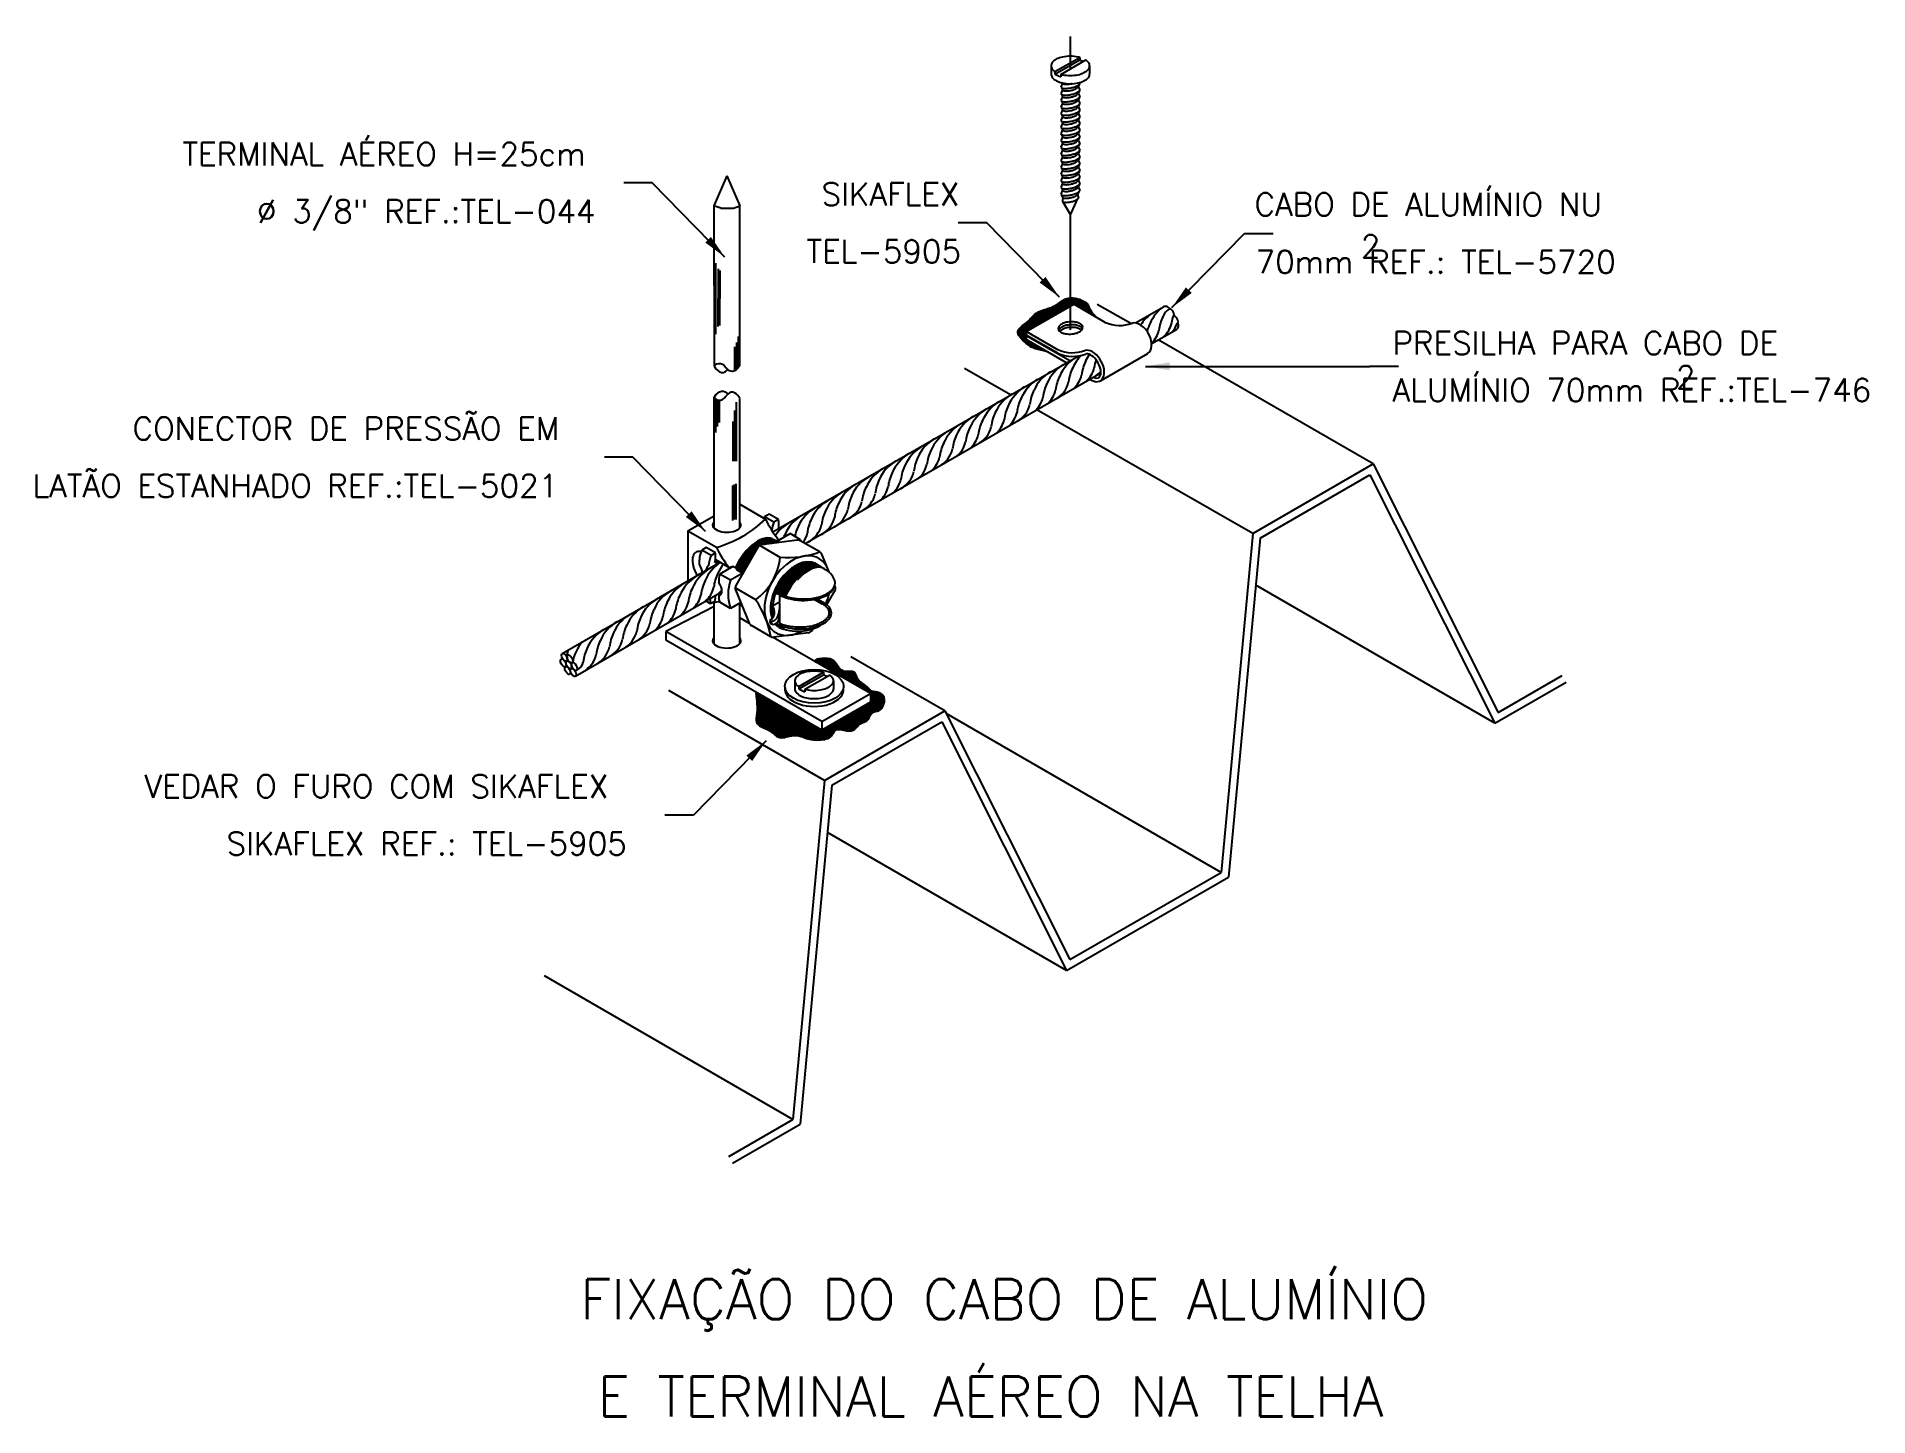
# Model space of a CAD drawing. Header units: millimetres. Extents: x -5857.4 to -5841.3, y -4693.5 to -4681.4.
import ezdxf
from ezdxf.enums import TextEntityAlignment as Align

# ---------------------------------------------------------------- set-up
doc = ezdxf.new("R2010")
doc.units = ezdxf.units.MM
doc.header["$LTSCALE"] = 10
doc.linetypes.add('DASHDOT', pattern=[1, 0.5, -0.25, 0, -0.25])
doc.layers.add('Termotécnica', color=7, linetype='Continuous')
doc.styles.add('r140', font='romans.shx')
doc.styles.add('r80', font='romans.shx')

msp = doc.modelspace()

# ---------------------------------------------------------------- texts
at = {"layer": 'Termotécnica', "color": 2, "style": 'r80'}
for s, p in [('TERMINAL AÉREO H=25cm', (-5856.082, -4682.532)), ('SIKAFLEX ', (-5850.484, -4682.883)), ('CABO DE ALUMÍNIO NU ', (-5846.692, -4682.973)), ('%%C 3/8" REF.:TEL-044', (-5855.429, -4683.034)), ('TEL-5905', (-5850.616, -4683.385)), ('2', (-5845.761, -4683.341)), ('70mm REF.: TEL-5720', (-5846.683, -4683.477)), ('PRESILHA PARA CABO DE', (-5845.484, -4684.188)), ('2', (-5843.001, -4684.488)), ('ALUMÍNIO 70mm REF.:TEL-746', (-5845.482, -4684.6)), ('CONECTOR DE PRESSÃO EM', (-5856.518, -4684.937)), ('LATÃO ESTANHADO REF.:TEL-5021', (-5857.393, -4685.439)), ('VEDAR O FURO COM SIKAFLEX', (-5856.414, -4688.072)), ('SIKAFLEX REF.: TEL-5905', (-5855.695, -4688.574))]:
    msp.add_text(s, height=0.2, dxfattribs=at).set_placement(p)
at = {"layer": 'Termotécnica', "color": 5, "style": 'r140'}
for s, p in [(' FIXAÇÃO DO CABO DE ALUMÍNIO', (-5849.004, -4692.747)), ('E TERMINAL AÉREO NA TELHA', (-5849.004, -4693.598))]:
    msp.add_text(s, height=0.35, dxfattribs=at).set_placement(p, align=Align.BOTTOM_CENTER)

# ---------------------------------------------------------------- hatches: boundary and pattern name
at = {"layer": 'Termotécnica', "linetype": 'DASHDOT'}
h = msp.add_hatch(dxfattribs=at)
h.set_pattern_fill('ANSI31', color=1, scale=0.05, style=0)
h.set_pattern_definition([(45, (-6446.855356, -5020.592512), (-0.00441941738, 0.00441941738), [])])
h.paths.add_polyline_path([(-5848.505, -4684.164), (-5848.691, -4684.057), (-5848.691, -4684.025), (-5848.686, -4684.022), (-5848.691, -4684.019), (-5848.691, -4683.987), (-5848.305, -4683.764), (-5848.305, -4683.694), (-5848.312, -4683.695), (-5848.32, -4683.696), (-5848.328, -4683.697), (-5848.337, -4683.699), (-5848.345, -4683.702), (-5848.354, -4683.705), (-5848.362, -4683.709), (-5848.37, -4683.714), (-5848.378, -4683.719), (-5848.386, -4683.724), (-5848.394, -4683.73), (-5848.402, -4683.736), (-5848.41, -4683.741), (-5848.418, -4683.747), (-5848.425, -4683.752), (-5848.433, -4683.757), (-5848.441, -4683.761), (-5848.449, -4683.765), (-5848.457, -4683.769), (-5848.465, -4683.773), (-5848.474, -4683.776), (-5848.484, -4683.779), (-5848.494, -4683.783), (-5848.505, -4683.786), (-5848.516, -4683.79), (-5848.528, -4683.794), (-5848.54, -4683.798), (-5848.552, -4683.802), (-5848.564, -4683.806), (-5848.576, -4683.811), (-5848.586, -4683.816), (-5848.596, -4683.822), (-5848.605, -4683.827), (-5848.613, -4683.833), (-5848.621, -4683.84), (-5848.628, -4683.846), (-5848.634, -4683.852), (-5848.64, -4683.858), (-5848.645, -4683.863), (-5848.649, -4683.868), (-5848.653, -4683.874), (-5848.657, -4683.879), (-5848.662, -4683.884), (-5848.666, -4683.889), (-5848.672, -4683.894), (-5848.678, -4683.9), (-5848.686, -4683.906), (-5848.695, -4683.913), (-5848.705, -4683.921), (-5848.716, -4683.929), (-5848.727, -4683.938), (-5848.737, -4683.946), (-5848.746, -4683.955), (-5848.754, -4683.964), (-5848.76, -4683.973), (-5848.763, -4683.982), (-5848.765, -4683.991), (-5848.765, -4684), (-5848.762, -4684.009), (-5848.759, -4684.018), (-5848.754, -4684.026), (-5848.748, -4684.035), (-5848.741, -4684.043), (-5848.734, -4684.052), (-5848.726, -4684.06), (-5848.717, -4684.068), (-5848.709, -4684.076), (-5848.7, -4684.084), (-5848.692, -4684.091), (-5848.683, -4684.098), (-5848.675, -4684.105), (-5848.667, -4684.111), (-5848.658, -4684.118), (-5848.647, -4684.124), (-5848.632, -4684.131), (-5848.612, -4684.138), (-5848.585, -4684.146), (-5848.55, -4684.154)])
h.paths.add_polyline_path([(-5848.305, -4683.694), (-5848.305, -4683.764), (-5848.276, -4683.747), (-5848.071, -4683.866), (-5848.091, -4683.846), (-5848.107, -4683.829), (-5848.119, -4683.814), (-5848.128, -4683.801), (-5848.134, -4683.789), (-5848.139, -4683.78), (-5848.142, -4683.771), (-5848.145, -4683.764), (-5848.148, -4683.757), (-5848.151, -4683.752), (-5848.155, -4683.747), (-5848.158, -4683.742), (-5848.162, -4683.738), (-5848.167, -4683.734), (-5848.172, -4683.731), (-5848.177, -4683.727), (-5848.183, -4683.724), (-5848.189, -4683.72), (-5848.196, -4683.717), (-5848.203, -4683.714), (-5848.21, -4683.711), (-5848.218, -4683.708), (-5848.226, -4683.705), (-5848.233, -4683.703), (-5848.241, -4683.7), (-5848.248, -4683.698), (-5848.256, -4683.697), (-5848.264, -4683.696), (-5848.271, -4683.695), (-5848.279, -4683.694), (-5848.287, -4683.693), (-5848.295, -4683.693), (-5848.303, -4683.694)])
at = {"layer": 'Termotécnica'}
h = msp.add_hatch(dxfattribs=at)
h.set_pattern_fill('ANSI31', color=1, scale=0.05, style=0)
h.set_pattern_definition([(45, (-6446.460593, -5021.040815), (-0.00441941738, 0.00441941738), [])])
edge = h.paths.add_edge_path()
edge.add_spline(control_points=[(-5851.059, -4687.155), (-5851.055, -4687.189), (-5851.05, -4687.246), (-5851.046, -4687.331), (-5851.071, -4687.431), (-5850.975, -4687.466), (-5850.912, -4687.498), (-5850.854, -4687.566), (-5850.764, -4687.526), (-5850.675, -4687.523), (-5850.599, -4687.567), (-5850.5, -4687.569), (-5850.399, -4687.554), (-5850.361, -4687.454), (-5850.271, -4687.494), (-5850.188, -4687.482), (-5850.151, -4687.411), (-5850.075, -4687.407), (-5850.061, -4687.346), (-5850.026, -4687.312), (-5849.976, -4687.314), (-5849.94, -4687.267), (-5849.919, -4687.197), (-5849.979, -4687.142), (-5850.052, -4687.148), (-5850.093, -4687.079), (-5850.173, -4687.056), (-5850.185, -4686.948), (-5850.297, -4686.985), (-5850.352, -4686.905), (-5850.402, -4686.831), (-5850.569, -4686.86), (-5850.536, -4686.881)], knot_values=[0, 0, 0, 0, 1.006526, 1.725878, 2.617874, 3.615468, 4.247188, 4.840381, 6.05436, 6.68739, 7.515864, 8.555321, 9.656658, 10.27245, 11.223737, 11.957335, 12.608418, 13.419214, 13.766893, 14.378638, 14.700342, 15.147962, 16.023091, 16.613486, 17.262658, 17.996256, 18.778996, 19.564375, 20.431903, 21.368719, 22.083452, 23.382441, 23.382441, 23.382441, 23.382441], degree=3, periodic=0)
edge.add_line((-5850.536, -4686.881), (-5850.531, -4686.884))
edge.add_line((-5850.531, -4686.884), (-5850.056, -4687.158))
edge.add_line((-5850.056, -4687.158), (-5850.056, -4687.234))
edge.add_line((-5850.056, -4687.234), (-5850.482, -4687.48))
edge.add_line((-5850.482, -4687.48), (-5851.061, -4687.146))
edge.add_line((-5851.061, -4687.146), (-5851.059, -4687.155))

# ---------------------------------------------------------------- linework, layer by layer
at = {"layer": 'Termotécnica', "color": 1, "linetype": 'DASHDOT'}
for p, q in [((-5848.305, -4681.687), (-5848.305, -4681.403)), ((-5848.305, -4683.971), (-5848.305, -4682.966))]:
    msp.add_line(p, q, dxfattribs=at)
at = {"layer": 'Termotécnica', "color": 2}
for p, q in [((-5848.44, -4681.71), (-5848.223, -4681.585)), ((-5848.223, -4681.585), (-5848.223, -4681.606)), ((-5848.474, -4681.659), (-5848.474, -4681.731)), ((-5848.44, -4681.731), (-5848.223, -4681.606)), ((-5848.44, -4681.71), (-5848.44, -4681.731)), ((-5848.44, -4681.731), (-5848.387, -4681.755)), ((-5848.387, -4681.734), (-5848.17, -4681.608)), ((-5848.387, -4681.734), (-5848.387, -4681.755)), ((-5848.223, -4681.606), (-5848.191, -4681.62)), ((-5848.136, -4681.659), (-5848.136, -4681.731)), ((-5848.373, -4681.811), (-5848.388, -4681.846)), ((-5848.373, -4681.87), (-5848.388, -4681.904)), ((-5848.384, -4681.851), (-5848.373, -4681.87)), ((-5848.226, -4681.819), (-5848.238, -4681.841)), ((-5848.238, -4681.841), (-5848.223, -4681.869)), ((-5848.226, -4681.878), (-5848.238, -4681.9)), ((-5848.238, -4681.9), (-5848.223, -4681.928)), ((-5848.373, -4681.928), (-5848.388, -4681.963)), ((-5848.373, -4681.987), (-5848.388, -4682.022)), ((-5848.373, -4682.046), (-5848.388, -4682.08)), ((-5848.384, -4681.91), (-5848.373, -4681.928)), ((-5848.384, -4681.968), (-5848.373, -4681.987)), ((-5848.384, -4682.027), (-5848.373, -4682.046)), ((-5848.226, -4681.937), (-5848.238, -4681.958)), ((-5848.238, -4681.958), (-5848.223, -4681.987)), ((-5848.226, -4681.995), (-5848.238, -4682.017)), ((-5848.238, -4682.017), (-5848.223, -4682.045)), ((-5848.226, -4682.054), (-5848.238, -4682.076)), ((-5848.373, -4682.104), (-5848.388, -4682.139)), ((-5848.373, -4682.163), (-5848.388, -4682.198)), ((-5848.373, -4682.221), (-5848.388, -4682.256)), ((-5848.384, -4682.086), (-5848.373, -4682.104)), ((-5848.384, -4682.144), (-5848.373, -4682.163)), ((-5848.384, -4682.203), (-5848.373, -4682.221)), ((-5848.238, -4682.076), (-5848.223, -4682.104)), ((-5848.226, -4682.113), (-5848.238, -4682.134)), ((-5848.238, -4682.134), (-5848.223, -4682.163)), ((-5848.226, -4682.171), (-5848.238, -4682.193)), ((-5848.238, -4682.193), (-5848.223, -4682.221)), ((-5848.373, -4682.28), (-5848.388, -4682.315)), ((-5848.373, -4682.339), (-5848.388, -4682.373)), ((-5848.384, -4682.262), (-5848.373, -4682.28)), ((-5848.384, -4682.32), (-5848.373, -4682.339)), ((-5848.384, -4682.379), (-5848.373, -4682.397)), ((-5848.226, -4682.23), (-5848.238, -4682.251)), ((-5848.238, -4682.251), (-5848.223, -4682.28)), ((-5848.226, -4682.288), (-5848.238, -4682.31)), ((-5848.238, -4682.31), (-5848.223, -4682.339)), ((-5848.226, -4682.347), (-5848.238, -4682.369)), ((-5848.238, -4682.369), (-5848.223, -4682.397)), ((-5848.373, -4682.397), (-5848.388, -4682.432)), ((-5848.373, -4682.456), (-5848.388, -4682.491)), ((-5848.373, -4682.515), (-5848.388, -4682.549)), ((-5848.384, -4682.438), (-5848.373, -4682.456)), ((-5848.384, -4682.496), (-5848.373, -4682.515)), ((-5848.226, -4682.406), (-5848.238, -4682.427)), ((-5848.238, -4682.427), (-5848.223, -4682.456)), ((-5848.226, -4682.464), (-5848.238, -4682.486)), ((-5848.238, -4682.486), (-5848.223, -4682.514)), ((-5848.226, -4682.523), (-5848.238, -4682.545)), ((-5848.238, -4682.545), (-5848.223, -4682.573)), ((-5851.967, -4682.684), (-5852.217, -4682.684)), ((-5851.331, -4683.335), (-5851.967, -4682.684)), ((-5851.314, -4682.622), (-5851.427, -4682.886)), ((-5851.314, -4682.622), (-5851.201, -4682.887)), ((-5848.373, -4682.573), (-5848.388, -4682.608)), ((-5848.373, -4682.632), (-5848.388, -4682.667)), ((-5848.373, -4682.691), (-5848.388, -4682.725)), ((-5848.384, -4682.555), (-5848.373, -4682.573)), ((-5848.384, -4682.613), (-5848.373, -4682.632)), ((-5848.384, -4682.672), (-5848.373, -4682.691)), ((-5848.226, -4682.582), (-5848.238, -4682.603)), ((-5848.238, -4682.603), (-5848.223, -4682.632)), ((-5848.226, -4682.64), (-5848.238, -4682.662)), ((-5848.238, -4682.662), (-5848.223, -4682.69)), ((-5848.226, -4682.699), (-5848.238, -4682.721)), ((-5848.373, -4682.749), (-5848.388, -4682.784)), ((-5848.385, -4682.789), (-5848.373, -4682.809)), ((-5848.384, -4682.731), (-5848.373, -4682.749)), ((-5848.37, -4682.813), (-5848.375, -4682.845)), ((-5848.37, -4682.851), (-5848.305, -4682.966)), ((-5848.305, -4682.966), (-5848.243, -4682.828)), ((-5848.242, -4682.79), (-5848.234, -4682.815)), ((-5848.238, -4682.721), (-5848.223, -4682.749)), ((-5848.238, -4682.781), (-5848.228, -4682.76)), ((-5851.367, -4682.907), (-5851.427, -4682.885)), ((-5851.427, -4682.886), (-5851.426, -4684.289)), ((-5851.426, -4682.885), (-5851.426, -4682.884)), ((-5851.367, -4682.907), (-5851.254, -4682.907)), ((-5851.254, -4682.907), (-5851.201, -4682.887)), ((-5851.201, -4684.287), (-5851.201, -4682.887)), ((-5849.037, -4683.035), (-5849.287, -4683.035)), ((-5848.401, -4683.686), (-5849.037, -4683.035)), ((-5847.415, -4683.777), (-5846.779, -4683.127)), ((-5846.779, -4683.127), (-5846.529, -4683.127)), ((-5848.691, -4683.987), (-5848.276, -4683.747)), ((-5847.999, -4683.907), (-5848.276, -4683.747)), ((-5847.734, -4683.912), (-5847.489, -4683.771)), ((-5848.691, -4683.987), (-5848.691, -4684.019)), ((-5848.414, -4684.147), (-5848.691, -4683.987)), ((-5847.592, -4684.093), (-5847.375, -4683.969)), ((-5848.415, -4684.178), (-5848.691, -4684.019)), ((-5848.691, -4684.025), (-5848.686, -4684.022)), ((-5848.691, -4684.025), (-5848.691, -4684.057)), ((-5848.311, -4684.245), (-5848.691, -4684.025)), ((-5848.339, -4684.261), (-5848.691, -4684.057)), ((-5850.91, -4685.743), (-5848.237, -4684.202)), ((-5848.041, -4684.419), (-5847.626, -4684.18)), ((-5847.647, -4684.293), (-5845.682, -4684.294)), ((-5845.432, -4684.294), (-5845.682, -4684.294)), ((-5850.192, -4685.594), (-5848.038, -4684.35)), ((-5851.426, -4685.708), (-5851.426, -4684.564)), ((-5851.201, -4685.708), (-5851.201, -4684.573)), ((-5852.136, -4685.089), (-5852.386, -4685.089)), ((-5851.5, -4685.74), (-5852.136, -4685.089)), ((-5851.201, -4685.5), (-5850.975, -4685.63)), ((-5850.627, -4685.845), (-5850.192, -4685.594)), ((-5851.654, -4685.735), (-5851.426, -4685.603)), ((-5851.654, -4685.735), (-5851.405, -4685.878)), ((-5851.654, -4685.735), (-5851.654, -4686.172)), ((-5851.93, -4686.332), (-5851.372, -4686.009)), ((-5851.413, -4685.985), (-5851.293, -4686.055)), ((-5851.238, -4686.059), (-5851.262, -4686.045)), ((-5851.221, -4686.082), (-5851.238, -4686.059)), ((-5851.231, -4686.067), (-5851.232, -4686.067)), ((-5851.224, -4686.078), (-5851.231, -4686.067)), ((-5851.213, -4686.077), (-5851.224, -4686.078)), ((-5851.207, -4686.09), (-5851.213, -4686.077)), ((-5851.175, -4686.108), (-5851.221, -4686.082)), ((-5851.195, -4686.087), (-5851.207, -4686.09)), ((-5851.189, -4686.1), (-5851.195, -4686.087)), ((-5851.177, -4686.098), (-5851.189, -4686.1)), ((-5851.173, -4686.106), (-5851.177, -4686.097)), ((-5852.755, -4686.808), (-5851.93, -4686.332)), ((-5851.426, -4686.397), (-5851.847, -4686.616)), ((-5851.714, -4686.473), (-5851.356, -4686.266)), ((-5851.439, -4686.363), (-5851.433, -4686.367)), ((-5851.426, -4686.723), (-5851.426, -4686.364)), ((-5851.201, -4686.723), (-5851.201, -4686.367)), ((-5850.9, -4686.267), (-5850.866, -4686.287)), ((-5850.892, -4686.262), (-5850.899, -4686.263)), ((-5850.887, -4686.275), (-5850.892, -4686.262)), ((-5850.875, -4686.273), (-5850.887, -4686.275)), ((-5850.869, -4686.285), (-5850.875, -4686.273)), ((-5850.857, -4686.283), (-5850.869, -4686.285)), ((-5850.851, -4686.295), (-5850.857, -4686.283)), ((-5850.839, -4686.293), (-5850.851, -4686.295)), ((-5850.833, -4686.305), (-5850.839, -4686.293)), ((-5850.821, -4686.303), (-5850.833, -4686.305)), ((-5850.814, -4686.313), (-5850.821, -4686.303)), ((-5850.547, -4686.334), (-5850.479, -4686.373)), ((-5850.522, -4686.328), (-5850.471, -4686.358)), ((-5852.64, -4687.007), (-5851.714, -4686.473)), ((-5851.115, -4686.547), (-5851.201, -4686.497)), ((-5850.884, -4686.545), (-5850.865, -4686.556)), ((-5850.482, -4687.404), (-5851.847, -4686.616)), ((-5851.847, -4686.616), (-5851.847, -4686.692)), ((-5850.482, -4687.48), (-5851.847, -4686.692)), ((-5850.056, -4687.158), (-5850.907, -4686.667)), ((-5850.839, -4686.586), (-5850.875, -4686.565)), ((-5850.684, -4687.098), (-5850.467, -4686.973)), ((-5850.684, -4687.119), (-5850.467, -4686.994)), ((-5850.631, -4687.122), (-5850.414, -4686.997)), ((-5850.467, -4686.973), (-5850.467, -4686.994)), ((-5850.467, -4686.994), (-5850.434, -4687.008)), ((-5850.718, -4687.047), (-5850.718, -4687.119)), ((-5850.684, -4687.098), (-5850.684, -4687.119)), ((-5850.684, -4687.119), (-5850.631, -4687.143)), ((-5850.631, -4687.122), (-5850.631, -4687.143)), ((-5850.482, -4687.404), (-5850.056, -4687.158)), ((-5850.379, -4687.047), (-5850.379, -4687.119)), ((-5850.056, -4687.158), (-5850.056, -4687.234)), ((-5850.056, -4687.234), (-5850.482, -4687.48)), ((-5850.482, -4687.404), (-5850.482, -4687.48)), ((-5850.97, -4687.574), (-5851.606, -4688.224)), ((-5851.606, -4688.224), (-5851.856, -4688.224))]:
    msp.add_line(p, q, dxfattribs=at)
at = {"layer": 'Termotécnica', "color": 1}
for p, q in [((-5851.409, -4683.698), (-5851.409, -4683.388)), ((-5851.391, -4683.438), (-5851.391, -4683.699)), ((-5851.374, -4683.453), (-5851.374, -4683.699)), ((-5851.409, -4684.009), (-5851.409, -4683.698)), ((-5851.391, -4683.944), (-5851.391, -4683.699)), ((-5851.374, -4683.933), (-5851.374, -4683.699)), ((-5851.244, -4684.324), (-5851.244, -4684.12)), ((-5851.228, -4684.083), (-5851.228, -4684.313)), ((-5851.214, -4684.031), (-5851.214, -4684.298)), ((-5851.41, -4684.873), (-5851.41, -4684.578)), ((-5851.396, -4684.82), (-5851.396, -4684.586)), ((-5851.382, -4684.59), (-5851.382, -4684.783)), ((-5851.232, -4684.606), (-5851.232, -4685.122)), ((-5851.26, -4684.775), (-5851.26, -4685.122)), ((-5851.246, -4684.678), (-5851.246, -4685.122)), ((-5851.26, -4685.642), (-5851.26, -4685.336)), ((-5851.246, -4685.635), (-5851.246, -4685.329)), ((-5851.232, -4685.635), (-5851.232, -4685.322)), ((-5850.944, -4685.587), (-5850.983, -4685.61)), ((-5850.862, -4685.634), (-5850.944, -4685.587)), ((-5850.901, -4685.657), (-5850.983, -4685.61)), ((-5850.862, -4685.634), (-5850.901, -4685.657)), ((-5850.879, -4685.826), (-5850.76, -4685.758)), ((-5850.668, -4685.811), (-5850.76, -4685.758)), ((-5851.495, -4685.88), (-5851.534, -4685.903)), ((-5851.452, -4685.95), (-5851.534, -4685.903)), ((-5851.413, -4685.927), (-5851.495, -4685.88)), ((-5851.041, -4685.877), (-5851.235, -4686.213)), ((-5850.847, -4685.966), (-5851.026, -4685.862)), ((-5850.697, -4685.815), (-5851.01, -4685.857)), ((-5850.668, -4685.811), (-5850.678, -4685.817)), ((-5850.5, -4685.918), (-5850.67, -4685.82)), ((-5851.413, -4685.927), (-5851.452, -4685.95)), ((-5851.417, -4686.014), (-5851.39, -4685.998)), ((-5851.26, -4686.046), (-5851.374, -4686.112)), ((-5850.417, -4686.096), (-5850.482, -4685.939)), ((-5851.282, -4686.165), (-5851.374, -4686.112)), ((-5851.179, -4686.106), (-5851.282, -4686.165)), ((-5851.061, -4686.337), (-5851.241, -4686.233)), ((-5850.365, -4686.222), (-5850.369, -4686.212)), ((-5851.456, -4686.373), (-5851.499, -4686.348)), ((-5851.417, -4686.35), (-5851.456, -4686.373)), ((-5851.282, -4686.413), (-5851.374, -4686.36)), ((-5851.192, -4686.361), (-5851.282, -4686.413)), ((-5851.237, -4686.25), (-5851.117, -4686.542)), ((-5850.913, -4686.39), (-5850.851, -4686.355)), ((-5850.851, -4686.295), (-5850.851, -4686.355)), ((-5850.437, -4686.381), (-5850.368, -4686.26)), ((-5850.927, -4686.526), (-5850.936, -4686.521)), ((-5850.86, -4686.556), (-5850.851, -4686.551)), ((-5850.851, -4686.486), (-5850.851, -4686.551)), ((-5850.929, -4686.661), (-5851.099, -4686.563)), ((-5850.599, -4686.626), (-5850.902, -4686.666)), ((-5850.56, -4686.592), (-5850.567, -4686.605))]:
    msp.add_line(p, q, dxfattribs=at)
at = {"layer": 'Termotécnica', "color": 3}
for p, q in [((-5847.776, -4683.918), (-5848.069, -4683.749)), ((-5845.653, -4685.147), (-5847.535, -4684.06)), ((-5848.829, -4684.543), (-5849.233, -4684.312)), ((-5846.708, -4685.756), (-5848.599, -4684.674)), ((-5846.708, -4685.756), (-5845.653, -4685.147)), ((-5846.644, -4685.797), (-5845.682, -4685.242)), ((-5845.682, -4685.242), (-5844.588, -4687.42)), ((-5845.653, -4685.147), (-5844.559, -4687.325)), ((-5846.708, -4685.756), (-5846.984, -4688.726)), ((-5846.644, -4685.797), (-5846.92, -4688.767)), ((-5844.588, -4687.42), (-5846.682, -4686.211)), ((-5849.404, -4687.312), (-5850.227, -4686.837)), ((-5844.559, -4687.325), (-5843.997, -4687)), ((-5850.458, -4687.921), (-5851.823, -4687.133)), ((-5844.588, -4687.42), (-5843.963, -4687.059)), ((-5850.458, -4687.921), (-5849.404, -4687.312)), ((-5849.404, -4687.312), (-5848.31, -4689.491)), ((-5846.984, -4688.726), (-5849.392, -4687.335)), ((-5850.394, -4687.963), (-5849.432, -4687.407)), ((-5849.432, -4687.407), (-5848.338, -4689.586)), ((-5850.458, -4687.921), (-5850.735, -4690.891)), ((-5850.394, -4687.963), (-5850.67, -4690.932)), ((-5848.338, -4689.586), (-5850.432, -4688.377)), ((-5848.338, -4689.586), (-5846.92, -4688.767)), ((-5848.31, -4689.491), (-5846.984, -4688.726)), ((-5850.735, -4690.891), (-5852.912, -4689.634)), ((-5851.297, -4691.216), (-5850.735, -4690.891)), ((-5851.263, -4691.275), (-5850.67, -4690.932))]:
    msp.add_line(p, q, dxfattribs=at)
at = {"layer": 'Termotécnica', "color": 2}
for points in [[(-5848.223, -4681.585, 0.016409), (-5848.237, -4681.582, 0.051099), (-5848.305, -4681.575, 0.051099), (-5848.374, -4681.582, 0.064948), (-5848.425, -4681.599, 0.104203), (-5848.464, -4681.631, 0.174705), (-5848.474, -4681.659, 0.174705), (-5848.464, -4681.688, 0.06738), (-5848.44, -4681.71, 0.064948)], [(-5848.474, -4681.731, 0.174705), (-5848.464, -4681.76, 0.104203), (-5848.425, -4681.791, 0.064948), (-5848.374, -4681.809, 0.051099), (-5848.305, -4681.816, 0.051099), (-5848.237, -4681.809, 0.064948), (-5848.185, -4681.791, 0.104203), (-5848.146, -4681.76, 0.174705), (-5848.136, -4681.731, 0.174705)], [(-5848.387, -4681.734, 0.016409), (-5848.374, -4681.737, 0.051099), (-5848.305, -4681.744, 0.051099), (-5848.237, -4681.737, 0.064948), (-5848.185, -4681.719, 0.104203), (-5848.146, -4681.688, 0.174705), (-5848.136, -4681.659, 0.174705)], [(-5848.136, -4681.659, 0.174705), (-5848.146, -4681.631, 0.06738), (-5848.17, -4681.608, 0.064948)], [(-5848.199, -4683.963, 0.056274), (-5848.202, -4683.958, 0.104203), (-5848.228, -4683.939, 0.064948), (-5848.261, -4683.93, 0.051099), (-5848.305, -4683.928, 0.051099), (-5848.348, -4683.935, 0.064948), (-5848.38, -4683.948, 0.104203), (-5848.404, -4683.969, 0.056274), (-5848.407, -4683.974, 0.174705)], [(-5848.207, -4683.975, 0.076612), (-5848.227, -4683.963, 0.064948), (-5848.26, -4683.953, 0.051099), (-5848.304, -4683.951, 0.051099), (-5848.347, -4683.958, 0.064948), (-5848.379, -4683.971, 0.076612), (-5848.397, -4683.985, 0.056274)], [(-5850.467, -4686.973, 0.016409), (-5850.48, -4686.97, 0.051099), (-5850.549, -4686.963, 0.051099), (-5850.617, -4686.97, 0.064948), (-5850.669, -4686.987, 0.104203), (-5850.708, -4687.019, 0.174705), (-5850.718, -4687.047, 0.174705), (-5850.708, -4687.076, 0.06738), (-5850.684, -4687.098, 0.064948)], [(-5850.379, -4687.047, 0.174705), (-5850.39, -4687.019, 0.06738), (-5850.414, -4686.997, 0.064948)], [(-5850.718, -4687.119, 0.174705), (-5850.708, -4687.148, 0.104203), (-5850.669, -4687.179, 0.064948), (-5850.617, -4687.197, 0.051099), (-5850.549, -4687.204, 0.051099), (-5850.48, -4687.197, 0.064948), (-5850.429, -4687.179, 0.104203), (-5850.39, -4687.148, 0.174705), (-5850.379, -4687.119, 0.174705)], [(-5850.631, -4687.122, 0.016409), (-5850.617, -4687.125, 0.051099), (-5850.549, -4687.132, 0.051099), (-5850.48, -4687.125, 0.064948), (-5850.429, -4687.107, 0.104203), (-5850.39, -4687.076, 0.174705), (-5850.379, -4687.047, 0.174705)]]:
    msp.add_lwpolyline(points, format="xyb", dxfattribs=at)
at = {"layer": 'Termotécnica', "color": 1}
for points in [[(-5848.388, -4681.846, 0.24548), (-5848.383, -4681.852, 0.082009), (-5848.36, -4681.857, 0.04047), (-5848.335, -4681.857, 0.029714), (-5848.3, -4681.852, 0.029714), (-5848.267, -4681.843, 0.04047), (-5848.244, -4681.833, 0.082009), (-5848.225, -4681.819, 0.24548), (-5848.223, -4681.811, 0.24548)], [(-5848.388, -4681.904, 0.24548), (-5848.383, -4681.911, 0.082009), (-5848.36, -4681.916, 0.04047), (-5848.335, -4681.916, 0.029714), (-5848.3, -4681.911, 0.029714), (-5848.267, -4681.901, 0.04047), (-5848.244, -4681.891, 0.082009), (-5848.225, -4681.877, 0.24548), (-5848.223, -4681.869, 0.24548)], [(-5848.373, -4681.811, 0.24548), (-5848.369, -4681.816, 0.082009), (-5848.35, -4681.821, 0.04047), (-5848.329, -4681.82, 0.029714), (-5848.301, -4681.816, 0.013189), (-5848.289, -4681.813, 0.04047)], [(-5848.373, -4681.87, 0.24548), (-5848.369, -4681.875, 0.082009), (-5848.35, -4681.879, 0.04047), (-5848.329, -4681.879, 0.029714), (-5848.301, -4681.875, 0.029714), (-5848.274, -4681.867, 0.04047), (-5848.255, -4681.859, 0.082009), (-5848.24, -4681.847, 0.24548), (-5848.238, -4681.841, 0.24548)], [(-5848.373, -4681.928, 0.24548), (-5848.369, -4681.933, 0.082009), (-5848.35, -4681.938, 0.04047), (-5848.329, -4681.938, 0.029714), (-5848.301, -4681.933, 0.029714), (-5848.274, -4681.926, 0.04047), (-5848.255, -4681.918, 0.082009), (-5848.24, -4681.906, 0.24548), (-5848.238, -4681.9, 0.24548)], [(-5848.388, -4681.963, 0.24548), (-5848.383, -4681.969, 0.082009), (-5848.36, -4681.975, 0.04047), (-5848.335, -4681.974, 0.029714), (-5848.3, -4681.969, 0.029714), (-5848.267, -4681.96, 0.04047), (-5848.244, -4681.95, 0.082009), (-5848.225, -4681.936, 0.24548), (-5848.223, -4681.928, 0.24548)], [(-5848.388, -4682.022, 0.24548), (-5848.383, -4682.028, 0.082009), (-5848.36, -4682.033, 0.04047), (-5848.335, -4682.033, 0.029714), (-5848.3, -4682.028, 0.029714), (-5848.267, -4682.019, 0.04047), (-5848.244, -4682.009, 0.082009), (-5848.225, -4681.995, 0.24548), (-5848.223, -4681.987, 0.24548)], [(-5848.388, -4682.08, 0.24548), (-5848.383, -4682.087, 0.082009), (-5848.36, -4682.092, 0.04047), (-5848.335, -4682.092, 0.029714), (-5848.3, -4682.087, 0.029714), (-5848.267, -4682.077, 0.04047), (-5848.244, -4682.067, 0.082009), (-5848.225, -4682.053, 0.24548), (-5848.223, -4682.045, 0.24548)], [(-5848.373, -4681.987, 0.24548), (-5848.369, -4681.992, 0.082009), (-5848.35, -4681.996, 0.04047), (-5848.329, -4681.996, 0.029714), (-5848.301, -4681.992, 0.029714), (-5848.274, -4681.984, 0.04047), (-5848.255, -4681.976, 0.082009), (-5848.24, -4681.965, 0.24548), (-5848.238, -4681.958, 0.24548)], [(-5848.373, -4682.046, 0.24548), (-5848.369, -4682.051, 0.082009), (-5848.35, -4682.055, 0.04047), (-5848.329, -4682.055, 0.029714), (-5848.301, -4682.051, 0.029714), (-5848.274, -4682.043, 0.04047), (-5848.255, -4682.035, 0.082009), (-5848.24, -4682.023, 0.24548), (-5848.238, -4682.017, 0.24548)], [(-5848.388, -4682.139, 0.24548), (-5848.383, -4682.145, 0.082009), (-5848.36, -4682.151, 0.04047), (-5848.335, -4682.15, 0.029714), (-5848.3, -4682.145, 0.029714), (-5848.267, -4682.136, 0.04047), (-5848.244, -4682.126, 0.082009), (-5848.225, -4682.112, 0.24548), (-5848.223, -4682.104, 0.24548)], [(-5848.388, -4682.198, 0.24548), (-5848.383, -4682.204, 0.082009), (-5848.36, -4682.209, 0.04047), (-5848.335, -4682.209, 0.029714), (-5848.3, -4682.204, 0.029714), (-5848.267, -4682.195, 0.04047), (-5848.244, -4682.185, 0.082009), (-5848.225, -4682.17, 0.24548), (-5848.223, -4682.163, 0.24548)], [(-5848.388, -4682.256, 0.24548), (-5848.383, -4682.262, 0.082009), (-5848.36, -4682.268, 0.04047), (-5848.335, -4682.268, 0.029714), (-5848.3, -4682.262, 0.029714), (-5848.267, -4682.253, 0.04047), (-5848.244, -4682.243, 0.082009), (-5848.225, -4682.229, 0.24548), (-5848.223, -4682.221, 0.24548)], [(-5848.373, -4682.104, 0.24548), (-5848.369, -4682.109, 0.082009), (-5848.35, -4682.114, 0.04047), (-5848.329, -4682.114, 0.029714), (-5848.301, -4682.109, 0.029714), (-5848.274, -4682.102, 0.04047), (-5848.255, -4682.093, 0.082009), (-5848.24, -4682.082, 0.24548), (-5848.238, -4682.076, 0.24548)], [(-5848.373, -4682.163, 0.24548), (-5848.369, -4682.168, 0.082009), (-5848.35, -4682.172, 0.04047), (-5848.329, -4682.172, 0.029714), (-5848.301, -4682.168, 0.029714), (-5848.274, -4682.16, 0.04047), (-5848.255, -4682.152, 0.082009), (-5848.24, -4682.141, 0.24548), (-5848.238, -4682.134, 0.24548)], [(-5848.373, -4682.221, 0.24548), (-5848.369, -4682.227, 0.082009), (-5848.35, -4682.231, 0.04047), (-5848.329, -4682.231, 0.029714), (-5848.301, -4682.227, 0.029714), (-5848.274, -4682.219, 0.04047), (-5848.255, -4682.211, 0.082009), (-5848.24, -4682.199, 0.24548), (-5848.238, -4682.193, 0.24548)], [(-5848.388, -4682.315, 0.24548), (-5848.383, -4682.321, 0.082009), (-5848.36, -4682.326, 0.04047), (-5848.335, -4682.326, 0.029714), (-5848.3, -4682.321, 0.029714), (-5848.267, -4682.312, 0.04047), (-5848.244, -4682.302, 0.082009), (-5848.225, -4682.288, 0.24548), (-5848.223, -4682.28, 0.24548)], [(-5848.388, -4682.373, 0.24548), (-5848.383, -4682.38, 0.082009), (-5848.36, -4682.385, 0.04047), (-5848.335, -4682.385, 0.029714), (-5848.3, -4682.38, 0.029714), (-5848.267, -4682.371, 0.04047), (-5848.244, -4682.36, 0.082009), (-5848.225, -4682.346, 0.24548), (-5848.223, -4682.339, 0.24548)], [(-5848.373, -4682.28, 0.24548), (-5848.369, -4682.285, 0.082009), (-5848.35, -4682.29, 0.04047), (-5848.329, -4682.289, 0.029714), (-5848.301, -4682.285, 0.029714), (-5848.274, -4682.278, 0.04047), (-5848.255, -4682.269, 0.082009), (-5848.24, -4682.258, 0.24548), (-5848.238, -4682.251, 0.24548)], [(-5848.373, -4682.339, 0.24548), (-5848.369, -4682.344, 0.082009), (-5848.35, -4682.348, 0.04047), (-5848.329, -4682.348, 0.029714), (-5848.301, -4682.344, 0.029714), (-5848.274, -4682.336, 0.04047), (-5848.255, -4682.328, 0.082009), (-5848.24, -4682.317, 0.24548), (-5848.238, -4682.31, 0.24548)], [(-5848.373, -4682.397, 0.24548), (-5848.369, -4682.402, 0.082009), (-5848.35, -4682.407, 0.04047), (-5848.329, -4682.407, 0.029714), (-5848.301, -4682.402, 0.029714), (-5848.274, -4682.395, 0.04047), (-5848.255, -4682.387, 0.082009), (-5848.24, -4682.375, 0.24548), (-5848.238, -4682.369, 0.24548)], [(-5848.388, -4682.432, 0.24548), (-5848.383, -4682.438, 0.082009), (-5848.36, -4682.444, 0.04047), (-5848.335, -4682.444, 0.029714), (-5848.3, -4682.438, 0.029714), (-5848.267, -4682.429, 0.04047), (-5848.244, -4682.419, 0.082009), (-5848.225, -4682.405, 0.24548), (-5848.223, -4682.397, 0.24548)], [(-5848.388, -4682.491, 0.24548), (-5848.383, -4682.497, 0.082009), (-5848.36, -4682.502, 0.04047), (-5848.335, -4682.502, 0.029714), (-5848.3, -4682.497, 0.029714), (-5848.267, -4682.488, 0.04047), (-5848.244, -4682.478, 0.082009), (-5848.225, -4682.464, 0.24548), (-5848.223, -4682.456, 0.24548)], [(-5848.388, -4682.549, 0.24548), (-5848.383, -4682.556, 0.082009), (-5848.36, -4682.561, 0.04047), (-5848.335, -4682.561, 0.029714), (-5848.3, -4682.556, 0.029714), (-5848.267, -4682.546, 0.04047), (-5848.244, -4682.536, 0.082009), (-5848.225, -4682.522, 0.24548), (-5848.223, -4682.514, 0.24548)], [(-5848.373, -4682.456, 0.24548), (-5848.369, -4682.461, 0.082009), (-5848.35, -4682.466, 0.04047), (-5848.329, -4682.465, 0.029714), (-5848.301, -4682.461, 0.029714), (-5848.274, -4682.454, 0.04047), (-5848.255, -4682.445, 0.082009), (-5848.24, -4682.434, 0.24548), (-5848.238, -4682.427, 0.24548)], [(-5848.373, -4682.515, 0.24548), (-5848.369, -4682.52, 0.082009), (-5848.35, -4682.524, 0.04047), (-5848.329, -4682.524, 0.029714), (-5848.301, -4682.52, 0.029714), (-5848.274, -4682.512, 0.04047), (-5848.255, -4682.504, 0.082009), (-5848.24, -4682.492, 0.24548), (-5848.238, -4682.486, 0.24548)], [(-5848.373, -4682.573, 0.24548), (-5848.369, -4682.578, 0.082009), (-5848.35, -4682.583, 0.04047), (-5848.329, -4682.583, 0.029714), (-5848.301, -4682.578, 0.029714), (-5848.274, -4682.571, 0.04047), (-5848.255, -4682.563, 0.082009), (-5848.24, -4682.551, 0.24548), (-5848.238, -4682.545, 0.24548)], [(-5848.388, -4682.608, 0.24548), (-5848.383, -4682.614, 0.082009), (-5848.36, -4682.62, 0.04047), (-5848.335, -4682.619, 0.029714), (-5848.3, -4682.614, 0.029714), (-5848.267, -4682.605, 0.04047), (-5848.244, -4682.595, 0.082009), (-5848.225, -4682.581, 0.24548), (-5848.223, -4682.573, 0.24548)], [(-5848.388, -4682.667, 0.24548), (-5848.383, -4682.673, 0.082009), (-5848.36, -4682.678, 0.04047), (-5848.335, -4682.678, 0.029714), (-5848.3, -4682.673, 0.029714), (-5848.267, -4682.664, 0.04047), (-5848.244, -4682.654, 0.082009), (-5848.225, -4682.64, 0.24548), (-5848.223, -4682.632, 0.24548)], [(-5848.388, -4682.725, 0.24548), (-5848.383, -4682.732, 0.082009), (-5848.36, -4682.737, 0.04047), (-5848.335, -4682.737, 0.029714), (-5848.3, -4682.732, 0.029714), (-5848.267, -4682.722, 0.04047), (-5848.244, -4682.712, 0.082009), (-5848.225, -4682.698, 0.24548), (-5848.223, -4682.69, 0.24548)], [(-5848.373, -4682.632, 0.24548), (-5848.369, -4682.637, 0.082009), (-5848.35, -4682.641, 0.04047), (-5848.329, -4682.641, 0.029714), (-5848.301, -4682.637, 0.029714), (-5848.274, -4682.629, 0.04047), (-5848.255, -4682.621, 0.082009), (-5848.24, -4682.61, 0.24548), (-5848.238, -4682.603, 0.24548)], [(-5848.373, -4682.691, 0.24548), (-5848.369, -4682.696, 0.082009), (-5848.35, -4682.7, 0.04047), (-5848.329, -4682.7, 0.029714), (-5848.301, -4682.696, 0.029714), (-5848.274, -4682.688, 0.04047), (-5848.255, -4682.68, 0.082009), (-5848.24, -4682.668, 0.24548), (-5848.238, -4682.662, 0.24548)], [(-5848.388, -4682.784, 0.24548), (-5848.383, -4682.79, 0.082009), (-5848.36, -4682.796, 0.04047), (-5848.335, -4682.795, 0.029714), (-5848.3, -4682.79, 0.029714), (-5848.267, -4682.781, 0.04047), (-5848.244, -4682.771, 0.082009), (-5848.225, -4682.757, 0.24548), (-5848.223, -4682.749, 0.24548)], [(-5848.375, -4682.845, 0.24548), (-5848.371, -4682.85, 0.082009), (-5848.351, -4682.855, 0.04047), (-5848.33, -4682.855, 0.029714), (-5848.3, -4682.85, 0.029714), (-5848.272, -4682.843, 0.04047), (-5848.252, -4682.834, 0.082009), (-5848.236, -4682.822, 0.24548), (-5848.234, -4682.815, 0.24548)], [(-5848.373, -4682.749, 0.24548), (-5848.369, -4682.754, 0.082009), (-5848.35, -4682.759, 0.04047), (-5848.329, -4682.759, 0.029714), (-5848.301, -4682.754, 0.029714), (-5848.274, -4682.747, 0.04047), (-5848.255, -4682.738, 0.082009), (-5848.24, -4682.727, 0.24548), (-5848.238, -4682.721, 0.24548)], [(-5848.373, -4682.809, 0.24548), (-5848.369, -4682.815, 0.082009), (-5848.35, -4682.819, 0.04047), (-5848.329, -4682.819, 0.029714), (-5848.301, -4682.814, 0.029714), (-5848.274, -4682.807, 0.04047), (-5848.255, -4682.799, 0.082009), (-5848.24, -4682.787, 0.24548), (-5848.238, -4682.781, 0.24548)]]:
    msp.add_lwpolyline(points, format="xyb", dxfattribs=at)
msp.add_lwpolyline([(-5848.505, -4684.164), (-5848.55, -4684.154), (-5848.585, -4684.146), (-5848.612, -4684.138), (-5848.632, -4684.131), (-5848.647, -4684.124), (-5848.658, -4684.118), (-5848.667, -4684.111), (-5848.675, -4684.105), (-5848.683, -4684.098), (-5848.692, -4684.091), (-5848.7, -4684.084), (-5848.709, -4684.076), (-5848.717, -4684.068), (-5848.726, -4684.06), (-5848.734, -4684.052), (-5848.741, -4684.043), (-5848.748, -4684.035), (-5848.754, -4684.026), (-5848.759, -4684.018), (-5848.762, -4684.009), (-5848.765, -4684), (-5848.765, -4683.991), (-5848.763, -4683.982), (-5848.76, -4683.973), (-5848.754, -4683.964), (-5848.746, -4683.955), (-5848.737, -4683.946), (-5848.727, -4683.938), (-5848.716, -4683.929), (-5848.705, -4683.921), (-5848.695, -4683.913), (-5848.686, -4683.906), (-5848.678, -4683.9), (-5848.672, -4683.894), (-5848.666, -4683.889), (-5848.662, -4683.884), (-5848.657, -4683.879), (-5848.653, -4683.874), (-5848.649, -4683.868), (-5848.645, -4683.863), (-5848.64, -4683.858), (-5848.634, -4683.852), (-5848.628, -4683.846), (-5848.621, -4683.84), (-5848.613, -4683.833), (-5848.605, -4683.827), (-5848.596, -4683.822), (-5848.586, -4683.816), (-5848.576, -4683.811), (-5848.564, -4683.806), (-5848.552, -4683.802), (-5848.54, -4683.798), (-5848.528, -4683.794), (-5848.516, -4683.79), (-5848.505, -4683.786), (-5848.494, -4683.783), (-5848.484, -4683.779), (-5848.474, -4683.776), (-5848.465, -4683.773), (-5848.457, -4683.769), (-5848.449, -4683.765), (-5848.441, -4683.761), (-5848.433, -4683.757), (-5848.425, -4683.752), (-5848.418, -4683.747), (-5848.41, -4683.741), (-5848.402, -4683.736), (-5848.394, -4683.73), (-5848.386, -4683.724), (-5848.378, -4683.719), (-5848.37, -4683.714), (-5848.362, -4683.709), (-5848.354, -4683.705), (-5848.345, -4683.702), (-5848.337, -4683.699), (-5848.328, -4683.697), (-5848.32, -4683.696), (-5848.312, -4683.695), (-5848.303, -4683.694), (-5848.295, -4683.693), (-5848.287, -4683.693), (-5848.279, -4683.694), (-5848.271, -4683.695), (-5848.264, -4683.696), (-5848.256, -4683.697), (-5848.248, -4683.698), (-5848.241, -4683.7), (-5848.233, -4683.703), (-5848.226, -4683.705), (-5848.218, -4683.708), (-5848.21, -4683.711), (-5848.203, -4683.714), (-5848.196, -4683.717), (-5848.189, -4683.72), (-5848.183, -4683.724), (-5848.177, -4683.727), (-5848.172, -4683.731), (-5848.167, -4683.734), (-5848.162, -4683.738), (-5848.158, -4683.742), (-5848.155, -4683.747), (-5848.151, -4683.752), (-5848.148, -4683.757), (-5848.145, -4683.764), (-5848.142, -4683.771), (-5848.139, -4683.78), (-5848.134, -4683.789), (-5848.128, -4683.801), (-5848.119, -4683.814), (-5848.107, -4683.829), (-5848.091, -4683.846), (-5848.071, -4683.866)], dxfattribs=at)
at = {"layer": 'Termotécnica', "color": 2}
msp.add_lwpolyline([(-5848.196, -4683.95, 0.174705), (-5848.204, -4683.932, 0.104203), (-5848.23, -4683.914, 0.064948), (-5848.263, -4683.904, 0.051099), (-5848.306, -4683.902, 0.051099), (-5848.349, -4683.909, 0.064948), (-5848.381, -4683.922, 0.104203), (-5848.405, -4683.943, 0.174705), (-5848.411, -4683.962, 0.174705), (-5848.403, -4683.98, 0.104203), (-5848.377, -4683.998, 0.064948), (-5848.344, -4684.007, 0.051099), (-5848.301, -4684.009, 0.051099), (-5848.257, -4684.003, 0.064948), (-5848.226, -4683.99, 0.104203), (-5848.202, -4683.969, 0.174705)], format="xyb", close=True, dxfattribs=at)
for points in [[(-5851.426, -4684.291), (-5851.417, -4684.282), (-5851.4, -4684.271), (-5851.384, -4684.266), (-5851.368, -4684.267), (-5851.352, -4684.274), (-5851.336, -4684.286), (-5851.32, -4684.304)], [(-5851.426, -4684.291), (-5851.41, -4684.314), (-5851.393, -4684.33), (-5851.377, -4684.341), (-5851.36, -4684.346), (-5851.344, -4684.345), (-5851.328, -4684.339), (-5851.312, -4684.327), (-5851.306, -4684.319)], [(-5851.201, -4684.286), (-5851.216, -4684.307), (-5851.231, -4684.322), (-5851.246, -4684.332), (-5851.261, -4684.337), (-5851.276, -4684.336), (-5851.291, -4684.331), (-5851.305, -4684.32), (-5851.32, -4684.304)], [(-5851.426, -4684.565), (-5851.41, -4684.542), (-5851.393, -4684.526), (-5851.377, -4684.515), (-5851.36, -4684.51), (-5851.344, -4684.511), (-5851.328, -4684.517), (-5851.312, -4684.529), (-5851.306, -4684.537)], [(-5851.426, -4684.565), (-5851.417, -4684.574), (-5851.4, -4684.585), (-5851.384, -4684.59), (-5851.368, -4684.589), (-5851.352, -4684.583), (-5851.336, -4684.57), (-5851.32, -4684.552)], [(-5851.201, -4684.57), (-5851.216, -4684.549), (-5851.231, -4684.534), (-5851.246, -4684.524), (-5851.261, -4684.519), (-5851.276, -4684.52), (-5851.291, -4684.525), (-5851.305, -4684.536), (-5851.32, -4684.552)]]:
    msp.add_lwpolyline(points, dxfattribs=at)
at = {"layer": 'Termotécnica', "color": 1}
for centre, radius, start, end in [((-5847.294, -4684.048), 0.34, 127.5417, 156.7272), ((-5844.082, -4686.656), 4.492, 140.66, 140.7018), ((-5847.378, -4683.899), 0.124, 119.6815, 158.3772), ((-5847.474, -4684.213), 0.394, 127.2601, 130.4152), ((-5847.362, -4684.149), 0.394, 127.5124, 146.1638), ((-5847.284, -4684.073), 0.36, 153.652, 165.9611), ((-5847.757, -4683.923), 0.234, 314.5922, 346.8088), ((-5847.171, -4684.014), 0.36, 153.652, 174.0868), ((-5847.645, -4683.858), 0.234, 311.8161, 346.8088), ((-5847.294, -4683.911), 0.124, 152.5358, 180.335), ((-5847.595, -4683.828), 0.243, 318.2048, 338.8827), ((-5849.436, -4682.225), 2.674, 318.2297, 318.2782), ((-5848.152, -4684.605), 0.394, 123.0374, 155.4443), ((-5848.04, -4684.541), 0.394, 126.1548, 155.4443), ((-5847.962, -4684.465), 0.36, 153.652, 174.0868), ((-5847.972, -4684.44), 0.34, 134.3773, 156.7272), ((-5847.848, -4684.406), 0.36, 153.652, 174.0868), ((-5847.813, -4684.409), 0.394, 145.5847, 155.4443), ((-5848.323, -4684.25), 0.234, 311.8161, 346.8088), ((-5847.737, -4684.341), 0.36, 162.7823, 174.0868), ((-5848.491, -4684.801), 0.394, 123.0374, 155.4443), ((-5848.379, -4684.737), 0.394, 123.0374, 155.4443), ((-5848.311, -4684.636), 0.34, 119.4577, 156.7272), ((-5848.187, -4684.602), 0.36, 153.652, 174.0868), ((-5848.548, -4684.375), 0.234, 298.3116, 346.8088), ((-5848.076, -4684.537), 0.36, 153.652, 174.0868), ((-5848.434, -4684.315), 0.234, 311.8161, 346.8088), ((-5848.209, -4684.179), 0.234, 298.3116, 316.9447), ((-5848.718, -4684.933), 0.394, 123.0374, 155.4443), ((-5848.65, -4684.832), 0.34, 119.4577, 156.7272), ((-5848.887, -4684.571), 0.234, 298.3116, 346.8088), ((-5848.414, -4684.733), 0.36, 153.652, 174.0868), ((-5848.301, -4684.661), 0.36, 153.652, 174.0868), ((-5848.773, -4684.511), 0.234, 311.8161, 346.8088), ((-5848.662, -4684.446), 0.234, 311.8161, 346.8088), ((-5848.989, -4685.028), 0.34, 119.4577, 156.7272), ((-5848.829, -4684.997), 0.394, 123.0374, 155.4443), ((-5848.753, -4684.929), 0.36, 153.652, 174.0868), ((-5848.64, -4684.857), 0.36, 153.652, 174.0868), ((-5849.112, -4684.707), 0.234, 311.8161, 346.8088), ((-5848.526, -4684.798), 0.36, 153.652, 174.0868), ((-5849, -4684.642), 0.234, 311.8161, 346.8088), ((-5849.328, -4685.224), 0.34, 119.4577, 156.7272), ((-5849.168, -4685.193), 0.394, 123.0374, 155.4443), ((-5849.057, -4685.129), 0.394, 123.0374, 155.4443), ((-5848.979, -4685.053), 0.36, 153.652, 174.0868), ((-5849.451, -4684.903), 0.234, 311.8161, 346.8088), ((-5848.865, -4684.994), 0.36, 153.652, 174.0868), ((-5849.339, -4684.838), 0.234, 311.8161, 346.8088), ((-5849.226, -4684.767), 0.234, 298.3116, 346.8088), ((-5849.507, -4685.389), 0.394, 123.0374, 155.4443), ((-5849.395, -4685.325), 0.394, 123.0374, 155.4443), ((-5849.317, -4685.249), 0.36, 153.652, 174.0868), ((-5849.204, -4685.19), 0.36, 153.652, 174.0868), ((-5849.678, -4685.034), 0.234, 311.8161, 346.8088), ((-5849.565, -4684.963), 0.234, 298.3116, 346.8088), ((-5849.092, -4685.125), 0.36, 153.652, 174.0868), ((-5849.906, -4685.558), 0.34, 119.4577, 156.7272), ((-5849.782, -4685.487), 0.34, 119.4577, 156.7272), ((-5849.667, -4685.42), 0.34, 119.4577, 156.7272), ((-5849.543, -4685.386), 0.36, 153.652, 174.0868), ((-5849.903, -4685.159), 0.234, 298.3116, 346.8088), ((-5849.431, -4685.321), 0.36, 153.652, 174.0868), ((-5849.79, -4685.099), 0.234, 311.8161, 346.8088), ((-5850.136, -4685.692), 0.34, 119.4577, 156.7272), ((-5850.021, -4685.625), 0.34, 119.4577, 156.7272), ((-5849.896, -4685.584), 0.36, 153.652, 174.0868), ((-5850.242, -4685.355), 0.234, 298.3116, 346.8088), ((-5849.772, -4685.512), 0.36, 153.652, 174.0868), ((-5849.656, -4685.445), 0.36, 153.652, 174.0868), ((-5850.129, -4685.295), 0.234, 311.8161, 346.8088), ((-5850.017, -4685.23), 0.234, 311.8161, 346.8088), ((-5850.376, -4685.83), 0.34, 119.4577, 156.7272), ((-5850.26, -4685.763), 0.34, 119.4577, 156.7272), ((-5850.126, -4685.717), 0.36, 153.652, 174.0868), ((-5850.482, -4685.493), 0.234, 298.3116, 346.8088), ((-5850.011, -4685.65), 0.36, 153.652, 174.0868), ((-5850.358, -4685.422), 0.234, 298.3116, 346.8088), ((-5850.711, -4685.721), 0.294, 157.7068, 160.4798), ((-5850.633, -4685.767), 0.29, 157.6373, 172.2975), ((-5850.606, -4685.963), 0.34, 119.4577, 146.1387), ((-5851.118, -4685.687), 0.261, 354.22, 11.5701), ((-5850.491, -4685.896), 0.34, 119.4577, 156.7272), ((-5850.365, -4685.855), 0.36, 153.652, 168.2349), ((-5850.836, -4685.698), 0.234, 324.4869, 346.8088), ((-5850.25, -4685.789), 0.36, 153.652, 174.0868), ((-5850.712, -4685.627), 0.234, 298.3116, 346.8088), ((-5850.597, -4685.56), 0.234, 298.3116, 346.8088), ((-5851.262, -4686.014), 0.294, 157.7068, 183.017), ((-5851.005, -4685.899), 0.0425, 97.5935, 150), ((-5850.481, -4685.922), 0.36, 153.652, 158.4698), ((-5850.691, -4685.857), 0.0425, 60, 97.5935), ((-5851.048, -4685.935), 0.399, 16.1933, 18.1051), ((-5850.521, -4685.955), 0.0425, 22.4065, 60), ((-5851.256, -4686.397), 0.394, 123.0374, 155.4443), ((-5851.146, -4686.333), 0.394, 124.7662, 155.4443), ((-5851.403, -4686.112), 0.102, 133.5384, 163.3916), ((-5851.184, -4686.06), 0.29, 157.6373, 175.7609), ((-5851.68, -4685.959), 0.268, 348.1538, 6.679), ((-5851.034, -4686.269), 0.394, 141.8252, 155.4443), ((-5850.958, -4686.2), 0.36, 155.882, 157.8963), ((-5851.372, -4685.91), 0.528, 306.0412, 353.9588), ((-5850.781, -4685.133), 0.835, 265.45, 289.737), ((-5851.48, -4686.526), 0.394, 123.0374, 155.4443), ((-5851.368, -4686.462), 0.394, 123.0374, 155.4443), ((-5851.292, -4686.393), 0.36, 153.652, 174.0868), ((-5851.181, -4686.329), 0.36, 153.652, 174.0868), ((-5851.656, -4686.174), 0.234, 311.8161, 346.8088), ((-5851.07, -4686.265), 0.36, 153.652, 174.0868), ((-5851.262, -4686.163), 0.123, 155.5864, 191.3137), ((-5850.903, -4686.289), 0.399, 161.8949, 198.1051), ((-5851.198, -4686.234), 0.0425, 150, 202.4065), ((-5850.404, -4686.238), 0.0425, 330, 22.4065), ((-5851.878, -4686.695), 0.34, 119.4577, 156.7272), ((-5851.754, -4686.624), 0.34, 119.4577, 156.7272), ((-5851.639, -4686.557), 0.34, 119.4577, 156.7272), ((-5851.515, -4686.523), 0.36, 153.652, 174.0868), ((-5851.403, -4686.458), 0.36, 153.652, 174.0868), ((-5851.878, -4686.303), 0.234, 311.8161, 346.8088), ((-5851.767, -4686.239), 0.234, 311.8161, 346.8088), ((-5851.333, -4686.333), 0.128, 176.8019, 197.7662), ((-5851.68, -4686.295), 0.268, 348.1538, 359.3861), ((-5851.544, -4686.11), 0.234, 311.8161, 323.3742), ((-5851.255, -4686.308), 0.13, 175.3313, 203.5925), ((-5851.749, -4686.811), 0.835, 10.263, 34.55), ((-5850.989, -4686.444), 0.0931, 304.6175, 35.3418), ((-5851.101, -4686.387), 0.252, 335.6836, 7.3443), ((-5852.109, -4686.828), 0.34, 119.4577, 156.7272), ((-5851.994, -4686.762), 0.34, 119.4577, 156.7272), ((-5852.215, -4686.492), 0.234, 298.3116, 346.8088), ((-5851.744, -4686.649), 0.36, 153.652, 174.0868), ((-5851.629, -4686.582), 0.36, 153.652, 174.0868), ((-5852.101, -4686.432), 0.234, 311.8161, 346.8088), ((-5851.989, -4686.367), 0.234, 311.8161, 346.8088), ((-5851.078, -4686.526), 0.0425, 202.4065, 240), ((-5850.93, -4686.46), 0.0667, 273.3884, 331.915), ((-5850.912, -4686.495), 0.058, 271.1338, 337.0701), ((-5851.139, -4686.439), 0.291, 344.4419, 7.0172), ((-5852.31, -4686.942), 0.358, 138.8809, 171.091), ((-5852.224, -4686.895), 0.34, 119.4577, 156.7272), ((-5852.099, -4686.854), 0.36, 153.652, 174.0868), ((-5852.454, -4686.63), 0.234, 298.3116, 346.8088), ((-5851.983, -4686.787), 0.36, 153.652, 174.0868), ((-5851.868, -4686.721), 0.36, 153.652, 174.0868), ((-5852.33, -4686.559), 0.234, 298.3116, 346.8088), ((-5850.907, -4686.624), 0.0425, 240, 277.5935), ((-5850.604, -4686.584), 0.0425, 277.5935, 330), ((-5852.363, -4686.889), 0.358, 162.0235, 171.091), ((-5852.685, -4686.763), 0.234, 298.3116, 346.8088), ((-5852.214, -4686.921), 0.36, 153.652, 174.0868), ((-5852.569, -4686.697), 0.234, 298.3116, 346.8088), ((-5852.665, -4686.867), 0.0944, 294.1701, 350.1196)]:
    msp.add_arc(centre, radius, start, end, dxfattribs=at)
at = {"layer": 'Termotécnica', "color": 2}
for centre, radius, start, end in [((-5847.874, -4683.628), 0.306, 245.8326, 291.3318), ((-5848.289, -4683.868), 0.305, 245.7672, 291.3376), ((-5848.285, -4683.88), 0.325, 246.4857, 290.4588), ((-5848.198, -4684.344), 0.16, 352.3377, 357.6458), ((-5851.681, -4684.904), 1.013, 285.8241, 314.1759), ((-5850.19, -4685.256), 0.87, 205.5074, 219.2854), ((-5850.62, -4685.504), 0.87, 205.5074, 219.2854), ((-5851.526, -4685.125), 0.95, 312.6405, 314.2004), ((-5851.569, -4685.08), 1.013, 285.8241, 287.6369), ((-5850.531, -4686.224), 0.171, 27.1663, 66.1326), ((-5850.519, -4686.162), 0.159, 297.3192, 339.4448), ((-5851.385, -4686.48), 0.123, 85.7909, 113.3094), ((-5850.691, -4686.204), 0.409, 248.8681, 305.0616)]:
    msp.add_arc(centre, radius, start, end, dxfattribs=at)
for centre, major_axis, ratio, start_param, end_param in [((-5847.467, -4683.808), (-0.0229, 0.0367), 0.840361, 4.66795, 6.283185), ((-5847.421, -4683.823), (-0.0181, 0.0313), 0.509483, 3.143946, 6.283185), ((-5847.702, -4684.049), (-0.075, 0.13), 0.613222, 3.119686, 6.12017), ((-5847.386, -4683.885), (-0.0181, 0.0313), 0.509483, 3.141593, 6.283185), ((-5847.395, -4683.932), (-0.02, 0.0361), 0.886479, 3.141593, 4.783167), ((-5848.117, -4684.289), (-0.075, 0.13), 0.613222, 2.249611, 6.12017), ((-5848.116, -4684.289), (-0.059, 0.102), 0.509483, 2.479183, 6.206799), ((-5851.314, -4685.682), (-0.124, 0), 0.511171, 5.827545, 9.819687), ((-5851.492, -4686.08), (-0.092, 0.159), 0.509483, 5.848809, 7.842487), ((-5850.641, -4686.19), (0.276, 0.001), 0.509483, 4.100464, 6.597026), ((-5850.674, -4686.453), (0.276, 0.001), 0.509483, 3.942773, 7.036742), ((-5850.641, -4686.191), (0.288, 0.001), 0.529306, 3.818947, 5.448871), ((-5851.314, -4686.697), (-0.124, 0), 0.511171, 5.827545, 9.819687), ((-5850.548, -4687.124), (-0.257, 0), 0.5774, 6.185874, 9.517474)]:
    msp.add_ellipse(centre, major_axis=major_axis, ratio=ratio, start_param=start_param, end_param=end_param, dxfattribs=at)
at = {"layer": 'Termotécnica', "color": 1}
for centre, major_axis, ratio, start_param, end_param in [((-5851.069, -4686.085), (0.16, 0.277), 0.509483, 6.213743, 8.049984), ((-5851.069, -4686.085), (0.16, 0.277), 0.509483, 6.213743, 8.049984), ((-5851.06, -4686.09), (0.16, 0.277), 0.509483, 6.213743, 8.059589), ((-5851.051, -4686.095), (0.16, 0.277), 0.509483, 6.213743, 8.078571), ((-5851.042, -4686.101), (0.16, 0.277), 0.509483, 6.198378, 8.059471), ((-5851.033, -4686.106), (0.16, 0.277), 0.509483, 6.219825, 8.085504), ((-5851.024, -4686.111), (0.16, 0.277), 0.509483, 0.937211, 1.7767), ((-5851.015, -4686.116), (0.16, 0.277), 0.509483, 1.057649, 1.801228), ((-5851.024, -4686.111), (0.16, 0.277), 0.509483, 6.251289, 7.06151), ((-5850.695, -4686.301), (0.188, 0.325), 0.675841, 5.719825, 10.265938), ((-5851.015, -4686.116), (0.16, 0.277), 0.509483, 0.031775, 0.717535), ((-5851.586, -4686.063), (-0.0432, 0.0748), 0.509483, 3.928966, 4.869091), ((-5851.006, -4686.121), (0.16, 0.277), 0.509483, 1.200274, 1.775937), ((-5850.695, -4686.301), (0.161, 0.279), 0.622287, 6.148777, 8.952439), ((-5850.722, -4686.286), (0.16, 0.277), 0.509483, 0.933017, 1.776481), ((-5850.713, -4686.291), (0.16, 0.277), 0.509483, 0.509617, 1.801693), ((-5850.704, -4686.296), (0.16, 0.277), 0.509483, 6.213743, 8.059381), ((-5850.695, -4686.301), (0.16, 0.277), 0.509483, 6.213743, 8.085385), ((-5850.686, -4686.306), (0.16, 0.277), 0.509483, 6.213743, 8.060207), ((-5850.677, -4686.311), (0.16, 0.277), 0.509483, 6.213743, 8.08479), ((-5850.668, -4686.316), (0.16, 0.277), 0.509483, 6.213743, 8.059873), ((-5850.659, -4686.321), (0.16, 0.277), 0.509483, 6.213743, 8.082697), ((-5850.65, -4686.327), (0.16, 0.277), 0.509483, 6.213743, 8.059008), ((-5850.642, -4686.332), (0.16, 0.277), 0.509483, 6.213743, 8.073992), ((-5850.633, -4686.337), (0.16, 0.277), 0.509483, 6.202235, 8.033197), ((-5850.624, -4686.342), (0.16, 0.277), 0.509483, 0, 1.198297), ((-5851.414, -4686.22), (-0.0432, 0.0748), 0.509483, 2.820425, 4.869091), ((-5851.024, -4686.111), (0.16, 0.277), 0.509483, 2.9666, 3.13369), ((-5851.015, -4686.116), (0.16, 0.277), 0.509483, 2.916017, 3.072351), ((-5851.006, -4686.121), (0.16, 0.277), 0.509483, 2.863257, 3.017639), ((-5850.695, -4686.301), (0.152, 0.264), 0.598456, 1.813596, 2.620475), ((-5850.695, -4686.301), (0.188, 0.325), 0.675841, 4.87803, 5.133978), ((-5850.906, -4686.506), (0.023, 0.0399), 0.509483, 2.225509, 3.37668), ((-5850.896, -4686.511), (0.023, 0.0399), 0.509483, 2.225509, 3.514547), ((-5850.695, -4686.301), (0.161, 0.279), 0.622287, 2.905812, 3.383908), ((-5850.704, -4686.296), (0.16, 0.277), 0.509483, 2.922988, 2.981561), ((-5850.695, -4686.301), (0.16, 0.277), 0.509483, 2.874607, 3.064029), ((-5850.684, -4686.309), (0.16, 0.277), 0.509483, 2.829496, 3.01018), ((-5850.695, -4686.301), (0.152, 0.264), 0.598456, 2.934325, 3.052271), ((-5850.676, -4686.314), (0.16, 0.277), 0.509483, 2.82911, 3.006963), ((-5850.668, -4686.316), (0.16, 0.277), 0.509483, 2.844033, 3.061758), ((-5850.659, -4686.321), (0.16, 0.277), 0.509483, 2.82911, 3.033291), ((-5850.65, -4686.327), (0.16, 0.277), 0.509483, 2.821407, 3.005872), ((-5850.642, -4686.332), (0.16, 0.277), 0.509483, 2.810761, 2.978933), ((-5850.633, -4686.337), (0.16, 0.277), 0.509483, 2.793246, 2.954838)]:
    msp.add_ellipse(centre, major_axis=major_axis, ratio=ratio, start_param=start_param, end_param=end_param, dxfattribs=at)
at = {"layer": 'Termotécnica', "color": 2}
for centre, major_axis, ratio in [((-5852.746, -4686.891), (-0.0192, 0.0333), 0.509483), ((-5852.735, -4686.841), (-0.0192, 0.0333), 0.509483), ((-5852.697, -4686.907), (-0.0192, 0.0333), 0.509483), ((-5852.688, -4686.856), (-0.0192, 0.0333), 0.509483), ((-5852.708, -4686.957), (-0.0192, 0.0333), 0.509483), ((-5852.659, -4686.974), (-0.0192, 0.0333), 0.509483), ((-5852.65, -4686.922), (-0.0192, 0.0333), 0.509483), ((-5850.548, -4687.096), (-0.257, 0), 0.5774)]:
    msp.add_ellipse(centre, major_axis=major_axis, ratio=ratio, dxfattribs=at)
msp.add_open_spline([(-5850.851, -4686.543), (-5850.845, -4686.546), (-5850.816, -4686.558), (-5850.762, -4686.57), (-5850.702, -4686.577), (-5850.639, -4686.576), (-5850.579, -4686.569), (-5850.527, -4686.555), (-5850.486, -4686.537), (-5850.456, -4686.518), (-5850.436, -4686.5), (-5850.424, -4686.483), (-5850.417, -4686.467), (-5850.415, -4686.452), (-5850.417, -4686.438), (-5850.424, -4686.422), (-5850.436, -4686.405), (-5850.455, -4686.388), (-5850.472, -4686.377), (-5850.482, -4686.372)], degree=3, knots=[3.942773, 3.942773, 3.942773, 3.942773, 4.152047, 4.373331, 4.607258, 4.841184, 5.075111, 5.298225, 5.504103, 5.689757, 5.855803, 6.005181, 6.14422, 6.28326, 6.422299, 6.561339, 6.707536, 6.872139, 7.036742, 7.036742, 7.036742, 7.036742], dxfattribs=at)
at = {"layer": 'Termotécnica', "color": 1}
msp.add_spline([(-5851.059, -4687.155), (-5851.05, -4687.255), (-5851.05, -4687.327), (-5851.05, -4687.416), (-5850.967, -4687.471), (-5850.912, -4687.503), (-5850.866, -4687.54), (-5850.745, -4687.529), (-5850.682, -4687.529), (-5850.604, -4687.557), (-5850.501, -4687.566), (-5850.397, -4687.529), (-5850.36, -4687.48), (-5850.265, -4687.485), (-5850.193, -4687.471), (-5850.147, -4687.425), (-5850.075, -4687.388), (-5850.06, -4687.356), (-5850.014, -4687.316), (-5849.983, -4687.31), (-5849.951, -4687.278), (-5849.937, -4687.192), (-5849.98, -4687.152), (-5850.043, -4687.137), (-5850.098, -4687.088), (-5850.161, -4687.042), (-5850.199, -4686.973), (-5850.285, -4686.965), (-5850.354, -4686.901), (-5850.409, -4686.855), (-5850.536, -4686.881), (-5850.531, -4686.884)], degree=3, dxfattribs=at)
at = {"layer": 'Termotécnica', "color": 2}
for points in [[(-5851.453, -4683.158), (-5851.503, -4683.207), (-5851.331, -4683.335)], [(-5848.523, -4683.509), (-5848.574, -4683.558), (-5848.401, -4683.686)], [(-5847.293, -4683.6), (-5847.242, -4683.649), (-5847.415, -4683.777)], [(-5847.435, -4684.257), (-5847.435, -4684.327), (-5847.647, -4684.293)], [(-5851.622, -4685.563), (-5851.673, -4685.612), (-5851.5, -4685.74)], [(-5851.092, -4687.751), (-5851.142, -4687.702), (-5850.97, -4687.574)]]:
    msp.add_solid(points, dxfattribs=at)

msp.set_redraw_order([(e.dxf.handle, doc.entitydb.next_handle()) for e in msp.query("TEXT MTEXT ATTDEF DIMENSION ARC_DIMENSION")])  # texts and dimensions are drawn at this point

doc.saveas('drawing.dxf')
